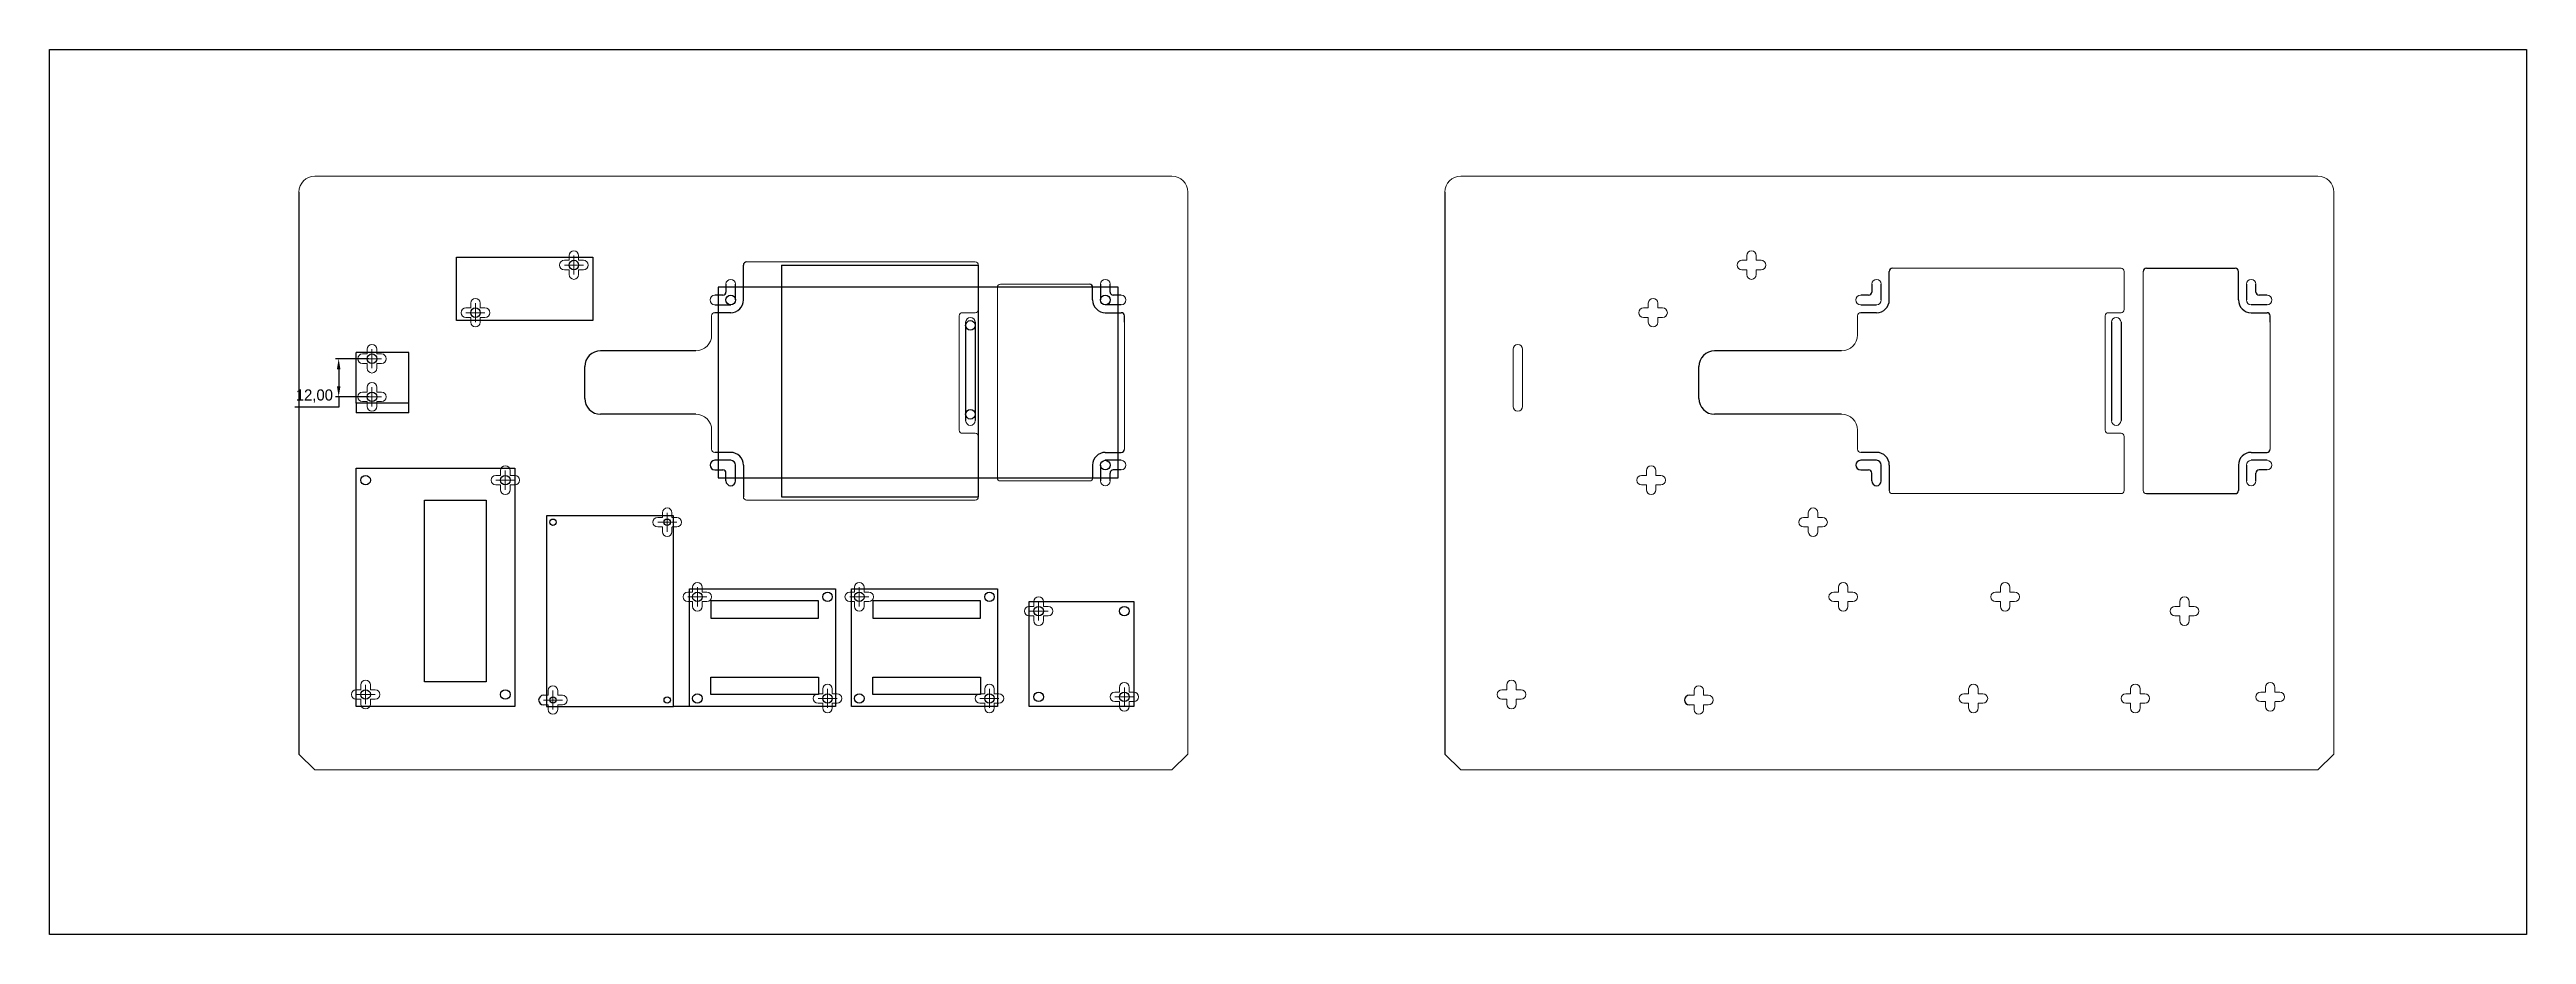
# Model space of a CAD drawing. Header units: millimetres. Extents: x -859 to 4590, y -828 to 650.
# Drawn here: x 3009 to 3789, y -717 to -438 of the extents above; entities that cross this region are included whole.
import ezdxf

# ---------------------------------------------------------------- set-up
doc = ezdxf.new("R2010")
doc.units = ezdxf.units.MM
doc.header["$PDSIZE"] = -1
doc.dimstyles.new('ISO-25', dxfattribs={"dimtxt": 2.5, "dimasz": 2.5, "dimexe": 1.25, "dimexo": 0.625, "dimtad": 1, "dimtxsty": 'Standard', "dimcen": 2.5, "dimadec": 0, "dimazin": 0, "dimtfac": 1, "dimtmove": 0, "dimatfit": 3, "dimfxl": 1, "dimarcsym": 0})

msp = doc.modelspace()

# ---------------------------------------------------------------- blocks, each defined once
blk = doc.blocks.new('*D47')
at = {"color": 0, "lineweight": -2}
for p, q in [((3109.44, -535.65), (3098.95, -535.65)), ((3099.95, -538.95), (3099.95, -544.35)), ((3099.95, -550.95), (3086.17, -550.95)), ((3109.44, -547.65), (3098.95, -547.65)), ((3099.95, -547.65), (3099.95, -550.95))]:
    blk.add_line(p, q, dxfattribs=at)
at = {"color": 0}
for points in [[(3099.4, -538.95), (3100.5, -538.95), (3099.95, -535.65)], [(3099.4, -544.35), (3100.5, -544.35), (3099.95, -547.65)]]:
    blk.add_solid(points, dxfattribs=at)
at = {"layer": 'Defpoints', "color": 0}
for p in [(3110.44, -535.65), (3099.95, -547.65), (3110.44, -547.65)]:
    blk.add_point(p, dxfattribs=at)
at = {"color": 0, "insert": (3092.3, -547.39), "char_height": 3.5, "attachment_point": 5}
blk.add_mtext('12,00', dxfattribs=at)

# ---------------------------------------------------------------- dimensions: what is measured, and where the dimension line sits
dim = msp.add_linear_dim(base=(3099.946, -547.65), p1=(3110.44, -535.65), p2=(3110.44, -547.65), angle=90, dimstyle='ISO-25', override={"dimtxt": 3.5, "dimasz": 3.302, "dimexe": 1, "dimexo": 1, "dimgap": 1.524, "dimtih": 1, "dimtoh": 1, "dimzin": 0, "dimadec": 2, "dimtzin": 0})
dim.commit()
dim.dimension.update_dxf_attribs({"geometry": '*D47', "text_midpoint": (3092.297, -547.386)})

# ---------------------------------------------------------------- linework, layer by layer
for p, q in [((3087.44, -483.15), (3087.44, -660.15)), ((3448.384, -483.15), (3448.384, -660.15)), ((3669.384, -507.15), (3697.384, -507.15)), ((3177.44, -548.15), (3177.44, -538.15)), ((3212.44, -533.15), (3182.44, -533.15)), ((3528.384, -548.15), (3528.384, -538.15)), ((3573.384, -533.15), (3533.384, -533.15)), ((3212.44, -553.15), (3182.44, -553.15)), ((3573.384, -553.15), (3533.384, -553.15)), ((3669.384, -578.15), (3697.384, -578.15)), ((3307.44, -638.65), (3307.44, -645.15)), ((3210.44, -645.15), (3205.44, -645.15))]:
    msp.add_line(p, q)
at = {"color": 7, "linetype": 'Continuous', "lineweight": 15}
for p, q in [((3362.44, -478.15), (3092.44, -478.15)), ((3367.44, -660.15), (3367.44, -483.15)), ((3723.384, -478.15), (3453.384, -478.15)), ((3728.384, -660.15), (3728.384, -483.15)), ((3092.44, -665.15), (3087.44, -660.15)), ((3362.44, -665.15), (3367.44, -660.15)), ((3453.384, -665.15), (3448.384, -660.15)), ((3723.384, -665.15), (3728.384, -660.15)), ((3092.44, -665.15), (3362.44, -665.15)), ((3453.384, -665.15), (3723.384, -665.15))]:
    msp.add_line(p, q, dxfattribs=at)
at = {"color": 4}
for p, q in [((3137.04, -503.65), (3180.04, -503.65)), ((3137.04, -523.65), (3137.04, -503.65)), ((3180.04, -503.65), (3180.04, -523.65)), ((3227.44, -517.15), (3227.44, -506.15)), ((3239.44, -506.15), (3301.44, -506.15)), ((3239.44, -506.15), (3239.44, -579.15)), ((3301.44, -506.15), (3301.44, -579.15)), ((3219.44, -513.15), (3219.44, -573.15)), ((3345.44, -513.15), (3219.44, -513.15)), ((3221.94, -512.15), (3221.94, -514.65)), ((3224.94, -517.15), (3224.94, -512.15)), ((3337.44, -517.15), (3337.44, -513.15)), ((3339.94, -512.15), (3339.94, -517.15)), ((3342.94, -514.65), (3342.94, -512.15)), ((3345.44, -573.15), (3345.44, -513.15)), ((3582.884, -512.15), (3582.884, -514.65)), ((3585.884, -517.15), (3585.884, -512.15)), ((3698.384, -517.15), (3698.384, -513.15)), ((3700.884, -512.15), (3700.884, -517.15)), ((3703.884, -514.65), (3703.884, -512.15)), ((3220.94, -515.65), (3218.44, -515.65)), ((3218.44, -518.65), (3223.44, -518.65)), ((3223.44, -521.15), (3218.44, -521.15)), ((3346.44, -518.65), (3341.44, -518.65)), ((3341.44, -521.15), (3346.44, -521.15)), ((3346.44, -515.65), (3343.94, -515.65)), ((3347.44, -524.15), (3347.44, -522.15)), ((3581.884, -515.65), (3579.384, -515.65)), ((3579.384, -518.65), (3584.384, -518.65)), ((3584.384, -521.15), (3579.384, -521.15)), ((3707.384, -518.65), (3702.384, -518.65)), ((3702.384, -521.15), (3707.384, -521.15)), ((3707.384, -515.65), (3704.884, -515.65)), ((3708.384, -524.15), (3708.384, -522.15)), ((3180.04, -523.65), (3137.04, -523.65)), ((3297.44, -524.15), (3297.44, -555.15)), ((3300.44, -524.15), (3300.44, -555.15)), ((3658.384, -524.15), (3658.384, -555.15)), ((3661.384, -524.15), (3661.384, -555.15)), ((3105.44, -549.65), (3105.44, -533.65)), ((3122.04, -533.65), (3105.44, -533.65)), ((3122.04, -552.65), (3122.04, -533.65)), ((3122.04, -549.65), (3105.44, -549.65)), ((3105.44, -549.65), (3105.44, -552.65)), ((3122.04, -552.65), (3105.44, -552.65)), ((3223.44, -565.15), (3218.44, -565.15)), ((3223.44, -567.65), (3218.44, -567.65)), ((3224.94, -574.15), (3224.94, -569.15)), ((3227.44, -569.15), (3227.44, -579.15)), ((3337.44, -569.15), (3337.44, -573.15)), ((3339.94, -569.15), (3339.94, -574.15)), ((3341.44, -565.15), (3346.44, -565.15)), ((3346.44, -567.65), (3341.44, -567.65)), ((3584.384, -565.15), (3579.384, -565.15)), ((3584.384, -567.65), (3579.384, -567.65)), ((3585.884, -574.15), (3585.884, -569.15)), ((3698.384, -569.15), (3698.384, -573.15)), ((3700.884, -569.15), (3700.884, -574.15)), ((3702.384, -565.15), (3707.384, -565.15)), ((3707.384, -567.65), (3702.384, -567.65)), ((3105.44, -645.15), (3105.44, -570.15)), ((3105.44, -570.15), (3155.44, -570.15)), ((3155.44, -570.15), (3155.44, -645.15)), ((3218.44, -570.65), (3220.94, -570.65)), ((3219.44, -573.15), (3345.44, -573.15)), ((3221.94, -574.15), (3221.94, -571.65)), ((3342.94, -574.15), (3342.94, -571.65)), ((3346.44, -570.65), (3343.94, -570.65)), ((3579.384, -570.65), (3581.884, -570.65)), ((3582.884, -574.15), (3582.884, -571.65)), ((3703.884, -574.15), (3703.884, -571.65)), ((3707.384, -570.65), (3704.884, -570.65)), ((3205.44, -585.15), (3165.44, -585.15)), ((3165.44, -585.15), (3165.44, -645.15)), ((3205.44, -645.15), (3205.44, -585.15)), ((3239.44, -579.15), (3301.44, -579.15)), ((3210.44, -645.15), (3210.44, -608.15)), ((3210.44, -608.15), (3256.44, -608.15)), ((3256.44, -608.15), (3256.44, -645.15)), ((3261.44, -645.15), (3261.44, -608.15)), ((3261.44, -608.15), (3307.44, -608.15)), ((3307.44, -608.15), (3307.44, -645.15)), ((3317.44, -612.15), (3350.44, -612.15)), ((3317.44, -645.15), (3317.44, -612.15)), ((3350.44, -612.15), (3350.44, -645.15)), ((3155.44, -645.15), (3105.44, -645.15)), ((3165.44, -645.15), (3205.44, -645.15)), ((3256.44, -645.15), (3210.44, -645.15)), ((3307.44, -645.15), (3261.44, -645.15)), ((3350.44, -645.15), (3317.44, -645.15))]:
    msp.add_line(p, q, dxfattribs=at)
at = {"color": 3, "linetype": 'Continuous', "lineweight": 15}
for p, q in [((3171.04, -504.65), (3172.49, -504.65)), ((3177.04, -506.15), (3171.04, -506.15)), ((3172.54, -503.15), (3172.54, -504.6)), ((3174.04, -509.15), (3174.04, -503.15)), ((3175.54, -503.15), (3175.54, -504.6)), ((3177.04, -504.65), (3175.59, -504.65)), ((3300.44, -505.15), (3228.44, -505.15)), ((3301.44, -520.15), (3301.44, -506.15)), ((3541.984, -504.65), (3543.434, -504.65)), ((3543.484, -503.15), (3543.484, -504.6)), ((3546.484, -503.15), (3546.484, -504.6)), ((3547.984, -504.65), (3546.534, -504.65)), ((3172.49, -507.65), (3171.04, -507.65)), ((3172.54, -507.7), (3172.54, -509.15)), ((3175.54, -507.7), (3175.54, -509.15)), ((3177.04, -507.65), (3175.59, -507.65)), ((3307.44, -513.15), (3307.44, -573.15)), ((3336.44, -512.15), (3308.44, -512.15)), ((3543.434, -507.65), (3541.984, -507.65)), ((3543.484, -507.7), (3543.484, -509.15)), ((3546.484, -507.7), (3546.484, -509.15)), ((3547.984, -507.65), (3546.534, -507.65)), ((3662.384, -520.15), (3662.384, -508.15)), ((3668.384, -508.15), (3668.384, -577.15)), ((3140.04, -519.65), (3141.49, -519.65)), ((3146.04, -521.15), (3140.04, -521.15)), ((3141.49, -522.65), (3140.04, -522.65)), ((3141.54, -518.15), (3141.54, -519.6)), ((3141.54, -522.7), (3141.54, -524.15)), ((3143.04, -524.15), (3143.04, -518.15)), ((3144.54, -518.15), (3144.54, -519.6)), ((3144.54, -522.7), (3144.54, -524.15)), ((3146.04, -519.65), (3144.59, -519.65)), ((3146.04, -522.65), (3144.59, -522.65)), ((3217.44, -522.15), (3217.44, -528.15)), ((3295.44, -558.15), (3295.44, -522.15)), ((3296.44, -521.15), (3300.44, -521.15)), ((3510.984, -519.65), (3512.434, -519.65)), ((3512.434, -522.65), (3510.984, -522.65)), ((3512.484, -518.15), (3512.484, -519.6)), ((3512.484, -522.7), (3512.484, -524.15)), ((3515.484, -518.15), (3515.484, -519.6)), ((3515.484, -522.7), (3515.484, -524.15)), ((3516.984, -519.65), (3515.534, -519.65)), ((3516.984, -522.65), (3515.534, -522.65)), ((3578.384, -522.15), (3578.384, -528.15)), ((3656.384, -558.15), (3656.384, -522.15)), ((3657.384, -521.15), (3661.384, -521.15)), ((3347.44, -543.15), (3347.44, -524.15)), ((3708.384, -543.15), (3708.384, -524.15)), ((3107.44, -534.15), (3108.89, -534.15)), ((3113.44, -535.65), (3107.44, -535.65)), ((3107.44, -537.15), (3108.89, -537.15)), ((3108.94, -532.65), (3108.94, -534.1)), ((3108.94, -538.65), (3108.94, -537.2)), ((3110.44, -532.65), (3110.44, -538.65)), ((3111.94, -532.65), (3111.94, -534.1)), ((3111.94, -537.2), (3111.94, -538.65)), ((3111.99, -534.15), (3113.44, -534.15)), ((3111.99, -537.15), (3113.44, -537.15)), ((3469.884, -532.65), (3469.884, -534.1)), ((3469.884, -550.65), (3469.884, -534.1)), ((3472.884, -532.65), (3472.884, -534.1)), ((3472.884, -534.1), (3472.884, -550.65)), ((3107.44, -546.15), (3108.89, -546.15)), ((3108.94, -544.65), (3108.94, -546.1)), ((3110.44, -544.65), (3110.44, -550.65)), ((3111.94, -544.65), (3111.94, -546.1)), ((3111.99, -546.15), (3113.44, -546.15)), ((3347.44, -564.15), (3347.44, -543.15)), ((3708.384, -564.15), (3708.384, -543.15)), ((3113.44, -547.65), (3107.44, -547.65)), ((3107.44, -549.15), (3108.89, -549.15)), ((3108.94, -550.65), (3108.94, -549.2)), ((3111.94, -549.2), (3111.94, -550.65)), ((3111.99, -549.15), (3113.44, -549.15)), ((3217.44, -558.15), (3217.44, -564.15)), ((3300.44, -559.15), (3296.44, -559.15)), ((3301.44, -579.15), (3301.44, -560.15)), ((3578.384, -558.15), (3578.384, -564.15)), ((3661.384, -559.15), (3657.384, -559.15)), ((3662.384, -577.15), (3662.384, -560.15)), ((3150.89, -572.4), (3149.44, -572.4)), ((3149.44, -573.9), (3155.44, -573.9)), ((3150.89, -575.4), (3149.44, -575.4)), ((3150.94, -570.9), (3150.94, -572.35)), ((3150.94, -575.45), (3150.94, -576.9)), ((3152.44, -570.9), (3152.44, -576.9)), ((3153.94, -570.9), (3153.94, -572.35)), ((3153.94, -576.9), (3153.94, -575.45)), ((3155.44, -572.4), (3153.99, -572.4)), ((3155.44, -575.4), (3153.99, -575.4)), ((3308.44, -574.15), (3336.44, -574.15)), ((3511.834, -572.4), (3510.384, -572.4)), ((3511.834, -575.4), (3510.384, -575.4)), ((3511.884, -570.9), (3511.884, -572.35)), ((3511.884, -575.45), (3511.884, -576.9)), ((3514.884, -570.9), (3514.884, -572.35)), ((3514.884, -576.9), (3514.884, -575.45)), ((3516.384, -572.4), (3514.934, -572.4)), ((3516.384, -575.4), (3514.934, -575.4)), ((3201.94, -584.15), (3201.94, -585.6)), ((3203.44, -584.15), (3203.44, -590.15)), ((3204.94, -584.15), (3204.94, -585.6)), ((3228.44, -580.15), (3300.44, -580.15)), ((3562.884, -584.15), (3562.884, -585.6)), ((3565.884, -584.15), (3565.884, -585.6)), ((3589.384, -578.15), (3661.384, -578.15)), ((3201.89, -585.65), (3200.44, -585.65)), ((3200.44, -587.15), (3206.44, -587.15)), ((3201.89, -588.65), (3200.44, -588.65)), ((3201.94, -588.7), (3201.94, -590.15)), ((3204.94, -590.15), (3204.94, -588.7)), ((3206.44, -585.65), (3204.99, -585.65)), ((3206.44, -588.65), (3204.99, -588.65)), ((3562.834, -585.65), (3561.384, -585.65)), ((3562.834, -588.65), (3561.384, -588.65)), ((3562.884, -588.7), (3562.884, -590.15)), ((3565.884, -590.15), (3565.884, -588.7)), ((3567.384, -585.65), (3565.934, -585.65)), ((3567.384, -588.65), (3565.934, -588.65)), ((3211.44, -607.65), (3211.44, -609.1)), ((3212.94, -613.65), (3212.94, -607.65)), ((3214.44, -607.65), (3214.44, -609.1)), ((3262.44, -607.65), (3262.44, -609.1)), ((3263.94, -613.65), (3263.94, -607.65)), ((3265.44, -607.65), (3265.44, -609.1)), ((3572.384, -607.65), (3572.384, -609.1)), ((3575.384, -607.65), (3575.384, -609.1)), ((3623.384, -607.65), (3623.384, -609.1)), ((3626.384, -607.65), (3626.384, -609.1)), ((3209.94, -609.15), (3211.39, -609.15)), ((3209.94, -610.65), (3215.94, -610.65)), ((3209.94, -612.15), (3211.39, -612.15)), ((3211.44, -612.2), (3211.44, -613.65)), ((3214.44, -612.2), (3214.44, -613.65)), ((3215.94, -609.15), (3214.49, -609.15)), ((3214.49, -612.15), (3215.94, -612.15)), ((3260.94, -609.15), (3262.39, -609.15)), ((3260.94, -610.65), (3266.94, -610.65)), ((3260.94, -612.15), (3262.39, -612.15)), ((3262.44, -612.2), (3262.44, -613.65)), ((3265.44, -612.2), (3265.44, -613.65)), ((3266.94, -609.15), (3265.49, -609.15)), ((3265.49, -612.15), (3266.94, -612.15)), ((3317.44, -613.65), (3318.89, -613.65)), ((3317.44, -615.15), (3323.44, -615.15)), ((3318.94, -612.15), (3318.94, -613.6)), ((3320.44, -618.15), (3320.44, -612.15)), ((3321.94, -612.15), (3321.94, -613.6)), ((3323.44, -613.65), (3321.99, -613.65)), ((3570.884, -609.15), (3572.334, -609.15)), ((3570.884, -612.15), (3572.334, -612.15)), ((3572.384, -612.2), (3572.384, -613.65)), ((3575.384, -612.2), (3575.384, -613.65)), ((3576.884, -609.15), (3575.434, -609.15)), ((3575.434, -612.15), (3576.884, -612.15)), ((3621.884, -609.15), (3623.334, -609.15)), ((3621.884, -612.15), (3623.334, -612.15)), ((3623.384, -612.2), (3623.384, -613.65)), ((3626.384, -612.2), (3626.384, -613.65)), ((3627.884, -609.15), (3626.434, -609.15)), ((3626.434, -612.15), (3627.884, -612.15)), ((3678.384, -613.65), (3679.834, -613.65)), ((3679.884, -612.15), (3679.884, -613.6)), ((3682.884, -612.15), (3682.884, -613.6)), ((3684.384, -613.65), (3682.934, -613.65)), ((3317.44, -616.65), (3318.89, -616.65)), ((3318.94, -616.7), (3318.94, -618.15)), ((3321.94, -616.7), (3321.94, -618.15)), ((3321.99, -616.65), (3323.44, -616.65)), ((3678.384, -616.65), (3679.834, -616.65)), ((3679.884, -616.7), (3679.884, -618.15)), ((3682.884, -616.7), (3682.884, -618.15)), ((3682.934, -616.65), (3684.384, -616.65)), ((3106.94, -638.4), (3106.94, -639.85)), ((3108.44, -638.4), (3108.44, -644.4)), ((3109.94, -638.4), (3109.94, -639.85)), ((3252.44, -639.65), (3252.44, -641.1)), ((3253.94, -645.65), (3253.94, -639.65)), ((3255.44, -639.65), (3255.44, -641.1)), ((3303.44, -639.65), (3303.44, -641.1)), ((3304.94, -645.65), (3304.94, -639.65)), ((3306.44, -639.65), (3306.44, -641.1)), ((3345.94, -639.15), (3345.94, -640.6)), ((3347.44, -645.15), (3347.44, -639.15)), ((3348.94, -639.15), (3348.94, -640.6)), ((3467.884, -638.4), (3467.884, -639.85)), ((3470.884, -638.4), (3470.884, -639.85)), ((3613.384, -639.65), (3613.384, -641.1)), ((3616.384, -639.65), (3616.384, -641.1)), ((3664.384, -639.65), (3664.384, -641.1)), ((3667.384, -639.65), (3667.384, -641.1)), ((3706.884, -639.15), (3706.884, -640.6)), ((3709.884, -639.15), (3709.884, -640.6)), ((3106.89, -639.9), (3105.44, -639.9)), ((3105.44, -641.4), (3111.44, -641.4)), ((3106.89, -642.9), (3105.44, -642.9)), ((3106.94, -642.95), (3106.94, -644.4)), ((3109.94, -644.4), (3109.94, -642.95)), ((3111.44, -639.9), (3109.99, -639.9)), ((3111.44, -642.9), (3109.99, -642.9)), ((3165.89, -641.65), (3164.44, -641.65)), ((3164.44, -643.15), (3170.44, -643.15)), ((3165.89, -644.65), (3164.44, -644.65)), ((3165.94, -640.15), (3165.94, -641.6)), ((3165.94, -644.7), (3165.94, -646.15)), ((3167.44, -640.15), (3167.44, -646.15)), ((3168.94, -640.15), (3168.94, -641.6)), ((3168.94, -646.15), (3168.94, -644.7)), ((3170.44, -641.65), (3168.99, -641.65)), ((3170.44, -644.65), (3168.99, -644.65)), ((3250.94, -641.15), (3252.39, -641.15)), ((3250.94, -642.65), (3256.94, -642.65)), ((3250.94, -644.15), (3252.39, -644.15)), ((3252.44, -644.2), (3252.44, -645.65)), ((3255.44, -644.2), (3255.44, -645.65)), ((3256.94, -641.15), (3255.49, -641.15)), ((3255.49, -644.15), (3256.94, -644.15)), ((3301.94, -641.15), (3303.39, -641.15)), ((3301.94, -642.65), (3307.94, -642.65)), ((3301.94, -644.15), (3303.39, -644.15)), ((3303.44, -644.2), (3303.44, -645.65)), ((3306.44, -644.2), (3306.44, -645.65)), ((3307.94, -641.15), (3306.49, -641.15)), ((3306.49, -644.15), (3307.94, -644.15)), ((3344.44, -640.65), (3345.89, -640.65)), ((3344.44, -642.15), (3350.44, -642.15)), ((3344.44, -643.65), (3345.89, -643.65)), ((3345.94, -643.7), (3345.94, -645.15)), ((3348.94, -643.7), (3348.94, -645.15)), ((3350.44, -640.65), (3348.99, -640.65)), ((3348.99, -643.65), (3350.44, -643.65)), ((3467.834, -639.9), (3466.384, -639.9)), ((3467.834, -642.9), (3466.384, -642.9)), ((3467.884, -642.95), (3467.884, -644.4)), ((3470.884, -644.4), (3470.884, -642.95)), ((3472.384, -639.9), (3470.934, -639.9)), ((3472.384, -642.9), (3470.934, -642.9)), ((3526.834, -641.65), (3525.384, -641.65)), ((3526.834, -644.65), (3525.384, -644.65)), ((3526.884, -640.15), (3526.884, -641.6)), ((3526.884, -644.7), (3526.884, -646.15)), ((3529.884, -640.15), (3529.884, -641.6)), ((3529.884, -646.15), (3529.884, -644.7)), ((3531.384, -641.65), (3529.934, -641.65)), ((3531.384, -644.65), (3529.934, -644.65)), ((3611.884, -641.15), (3613.334, -641.15)), ((3611.884, -644.15), (3613.334, -644.15)), ((3613.384, -644.2), (3613.384, -645.65)), ((3616.384, -644.2), (3616.384, -645.65)), ((3617.884, -641.15), (3616.434, -641.15)), ((3616.434, -644.15), (3617.884, -644.15)), ((3662.884, -641.15), (3664.334, -641.15)), ((3662.884, -644.15), (3664.334, -644.15)), ((3664.384, -644.2), (3664.384, -645.65)), ((3667.384, -644.2), (3667.384, -645.65)), ((3668.884, -641.15), (3667.434, -641.15)), ((3667.434, -644.15), (3668.884, -644.15)), ((3705.384, -640.65), (3706.834, -640.65)), ((3705.384, -643.65), (3706.834, -643.65)), ((3706.884, -643.7), (3706.884, -645.15)), ((3709.884, -643.7), (3709.884, -645.15)), ((3711.384, -640.65), (3709.934, -640.65)), ((3709.934, -643.65), (3711.384, -643.65))]:
    msp.add_line(p, q, dxfattribs=at)
at = {"color": 3}
for p, q in [((3227.44, -517.15), (3227.44, -506.15)), ((3221.94, -512.15), (3221.94, -514.65)), ((3224.94, -517.15), (3224.94, -512.15)), ((3337.44, -517.15), (3337.44, -513.15)), ((3339.94, -512.15), (3339.94, -517.15)), ((3342.94, -514.65), (3342.94, -512.15)), ((3582.884, -512.15), (3582.884, -514.65)), ((3585.884, -517.15), (3585.884, -512.15)), ((3588.384, -517.15), (3588.384, -508.15)), ((3698.384, -517.15), (3698.384, -508.15)), ((3700.884, -512.15), (3700.884, -517.15)), ((3703.884, -514.65), (3703.884, -512.15)), ((3220.94, -515.65), (3218.44, -515.65)), ((3218.44, -518.65), (3223.44, -518.65)), ((3223.44, -521.15), (3218.44, -521.15)), ((3346.44, -518.65), (3341.44, -518.65)), ((3341.44, -521.15), (3346.44, -521.15)), ((3346.44, -515.65), (3343.94, -515.65)), ((3347.44, -524.15), (3347.44, -522.15)), ((3581.884, -515.65), (3579.384, -515.65)), ((3579.384, -518.65), (3584.384, -518.65)), ((3584.384, -521.15), (3579.384, -521.15)), ((3707.384, -518.65), (3702.384, -518.65)), ((3702.384, -521.15), (3707.384, -521.15)), ((3707.384, -515.65), (3704.884, -515.65)), ((3708.384, -524.15), (3708.384, -522.15)), ((3297.44, -524.15), (3297.44, -555.15)), ((3300.44, -524.15), (3300.44, -555.15)), ((3658.384, -524.15), (3658.384, -555.15)), ((3661.384, -524.15), (3661.384, -555.15)), ((3223.44, -565.15), (3218.44, -565.15)), ((3223.44, -567.65), (3218.44, -567.65)), ((3224.94, -574.15), (3224.94, -569.15)), ((3227.44, -569.15), (3227.44, -579.15)), ((3337.44, -569.15), (3337.44, -573.15)), ((3339.94, -569.15), (3339.94, -574.15)), ((3341.44, -565.15), (3346.44, -565.15)), ((3346.44, -567.65), (3341.44, -567.65)), ((3584.384, -565.15), (3579.384, -565.15)), ((3584.384, -567.65), (3579.384, -567.65)), ((3585.884, -574.15), (3585.884, -569.15)), ((3588.384, -569.15), (3588.384, -577.15)), ((3698.384, -569.15), (3698.384, -577.15)), ((3700.884, -569.15), (3700.884, -574.15)), ((3702.384, -565.15), (3707.384, -565.15)), ((3707.384, -567.65), (3702.384, -567.65)), ((3218.44, -570.65), (3220.94, -570.65)), ((3221.94, -574.15), (3221.94, -571.65)), ((3342.94, -574.15), (3342.94, -571.65)), ((3346.44, -570.65), (3343.94, -570.65)), ((3579.384, -570.65), (3581.884, -570.65)), ((3582.884, -574.15), (3582.884, -571.65)), ((3703.884, -574.15), (3703.884, -571.65)), ((3707.384, -570.65), (3704.884, -570.65))]:
    msp.add_line(p, q, dxfattribs=at)
at = {"color": 4, "linetype": 'Continuous', "lineweight": 15}
for p, q in [((3300.44, -505.15), (3228.44, -505.15)), ((3301.44, -520.15), (3301.44, -506.15)), ((3307.44, -513.15), (3307.44, -573.15)), ((3336.44, -512.15), (3308.44, -512.15)), ((3661.384, -507.15), (3589.384, -507.15)), ((3668.384, -513.15), (3668.384, -573.15)), ((3295.44, -558.15), (3295.44, -522.15)), ((3296.44, -521.15), (3300.44, -521.15)), ((3656.384, -558.15), (3656.384, -522.15)), ((3657.384, -521.15), (3661.384, -521.15)), ((3347.44, -533.15), (3347.44, -524.15)), ((3708.384, -533.15), (3708.384, -524.15)), ((3347.44, -564.15), (3347.44, -553.15)), ((3708.384, -564.15), (3708.384, -553.15)), ((3300.44, -559.15), (3296.44, -559.15)), ((3301.44, -579.15), (3301.44, -560.15)), ((3661.384, -559.15), (3657.384, -559.15)), ((3308.44, -574.15), (3336.44, -574.15)), ((3228.44, -580.15), (3300.44, -580.15))]:
    msp.add_line(p, q, dxfattribs=at)
msp.add_lwpolyline([(3008.872, -438.279), (3789.099, -438.279), (3789.099, -716.977), (3008.872, -716.977)], close=True)
at = {"color": 5}
msp.add_lwpolyline([(3146.359, -580.173), (3146.359, -637.439), (3127.023, -637.439), (3127.023, -580.173)], close=True, dxfattribs=at)
at = {"color": 4}
for points in [[(3217.212, -617.328), (3251.081, -617.328), (3251.081, -611.901), (3217.212, -611.901)], [(3268.212, -617.328), (3302.081, -617.328), (3302.081, -611.901), (3268.212, -611.901)], [(3217.212, -635.971), (3251.081, -635.971), (3251.081, -641.399), (3217.212, -641.399)], [(3268.212, -635.971), (3302.081, -635.971), (3302.081, -641.399), (3268.212, -641.399)]]:
    msp.add_lwpolyline(points, close=True, dxfattribs=at)
for centre, radius in [((3174.04, -506.15), 1.5), ((3143.04, -521.15), 1.5), ((3223.44, -517.15), 1.5), ((3341.44, -517.15), 1.5), ((3298.94, -525.15), 1.5), ((3110.44, -535.65), 1.5), ((3110.44, -547.65), 1.5), ((3298.94, -553.15), 1.5), ((3341.44, -569.15), 1.5), ((3108.44, -573.9), 1.5), ((3152.44, -573.9), 1.5), ((3167.44, -587.15), 1), ((3203.44, -587.15), 1), ((3212.94, -610.65), 1.5), ((3253.94, -610.65), 1.5), ((3263.94, -610.65), 1.5), ((3304.94, -610.65), 1.5), ((3320.44, -615.15), 1.5), ((3347.44, -615.15), 1.5), ((3108.44, -641.4), 1.5), ((3152.44, -641.4), 1.5), ((3167.44, -643.15), 1), ((3203.44, -643.15), 1), ((3212.94, -642.65), 1.5), ((3253.94, -642.65), 1.5), ((3263.94, -642.65), 1.5), ((3304.94, -642.65), 1.5), ((3320.44, -642.15), 1.5), ((3347.44, -642.15), 1.5)]:
    msp.add_circle(centre, radius, dxfattribs=at)
at = {"color": 3, "linetype": 'Continuous', "lineweight": 15}
for centre, radius in [((3143.04, -521.15), 1.5), ((3152.44, -573.9), 1.5), ((3167.44, -643.15), 1)]:
    msp.add_circle(centre, radius, dxfattribs=at)
at = {"color": 7, "linetype": 'Continuous', "lineweight": 15}
for centre, start, end in [((3092.44, -483.15), 90, 180), ((3362.44, -483.15), 0, 90), ((3453.384, -483.15), 90, 180), ((3723.384, -483.15), 0, 90)]:
    msp.add_arc(centre, 5, start, end, dxfattribs=at)
at = {"color": 3, "linetype": 'Continuous', "lineweight": 15}
for centre, radius, start, end in [((3171.04, -506.15), 1.5, 90, 270), ((3172.49, -504.6), 0.05, 270, 0), ((3174.04, -503.15), 1.5, 0, 180), ((3175.59, -504.6), 0.05, 180, 270), ((3177.04, -506.15), 1.5, 270, 90), ((3300.44, -506.15), 1, 0, 90), ((3541.984, -506.15), 1.5, 90, 270), ((3543.434, -504.6), 0.05, 270, 0), ((3544.984, -503.15), 1.5, 0, 180), ((3546.534, -504.6), 0.05, 180, 270), ((3547.984, -506.15), 1.5, 270, 90), ((3172.49, -507.7), 0.05, 0, 90), ((3174.04, -509.15), 1.5, 180, 360), ((3175.59, -507.7), 0.05, 90, 180), ((3223.44, -512.15), 1.5, 0, 180), ((3308.44, -513.15), 1, 90, 180), ((3341.44, -512.15), 1.5, 0, 180), ((3543.434, -507.7), 0.05, 0, 90), ((3544.984, -509.15), 1.5, 180, 360), ((3546.534, -507.7), 0.05, 90, 180), ((3584.384, -512.15), 1.5, 0, 180), ((3702.384, -512.15), 1.5, 0, 180), ((3140.04, -521.15), 1.5, 90, 270), ((3141.49, -519.6), 0.05, 270, 0), ((3141.49, -522.7), 0.05, 0, 90), ((3143.04, -518.15), 1.5, 0, 180), ((3144.59, -519.6), 0.05, 180, 270), ((3144.59, -522.7), 0.05, 90, 180), ((3146.04, -521.15), 1.5, 270, 90), ((3218.44, -517.15), 1.5, 90, 270), ((3223.44, -517.15), 1.5, 270, 0), ((3296.44, -522.15), 1, 90, 180), ((3298.94, -524.15), 1.5, 0, 180), ((3300.44, -520.15), 1, 270, 0), ((3341.44, -517.15), 1.5, 180, 270), ((3346.44, -517.15), 1.5, 270, 90), ((3510.984, -521.15), 1.5, 90, 270), ((3512.434, -519.6), 0.05, 270, 0), ((3512.434, -522.7), 0.05, 0, 90), ((3513.984, -518.15), 1.5, 0, 180), ((3515.534, -519.6), 0.05, 180, 270), ((3515.534, -522.7), 0.05, 90, 180), ((3516.984, -521.15), 1.5, 270, 90), ((3579.384, -517.15), 1.5, 90, 270), ((3584.384, -517.15), 1.5, 270, 0), ((3657.384, -522.15), 1, 90, 180), ((3659.884, -524.15), 1.5, 0, 180), ((3661.384, -520.15), 1, 270, 0), ((3702.384, -517.15), 1.5, 180, 270), ((3707.384, -517.15), 1.5, 270, 90), ((3143.04, -524.15), 1.5, 180, 360), ((3298.94, -525.15), 1.5, 0, 180), ((3513.984, -524.15), 1.5, 180, 360), ((3107.44, -535.65), 1.5, 90, 270), ((3108.89, -534.1), 0.05, 270, 0), ((3108.89, -537.2), 0.05, 0, 90), ((3110.44, -532.65), 1.5, 0, 180), ((3111.99, -534.1), 0.05, 180, 270), ((3111.99, -537.2), 0.05, 90, 180), ((3113.44, -535.65), 1.5, 270, 90), ((3471.384, -532.65), 1.5, 0, 180), ((3107.44, -547.65), 1.5, 90, 270), ((3108.89, -546.1), 0.05, 270, 0), ((3110.44, -538.65), 1.5, 180, 0), ((3110.44, -544.65), 1.5, 0, 180), ((3111.99, -546.1), 0.05, 180, 270), ((3113.44, -547.65), 1.5, 270, 90), ((3108.89, -549.2), 0.05, 0, 90), ((3110.44, -550.65), 1.5, 180, 0), ((3111.99, -549.2), 0.05, 90, 180), ((3471.384, -550.65), 1.5, 180, 0), ((3296.44, -558.15), 1, 180, 270), ((3298.94, -555.15), 1.5, 180, 0), ((3300.44, -560.15), 1, 0, 90), ((3657.384, -558.15), 1, 180, 270), ((3659.884, -555.15), 1.5, 180, 0), ((3661.384, -560.15), 1, 0, 90), ((3152.44, -570.9), 1.5, 0, 180), ((3341.44, -569.15), 1.5, 90, 180), ((3346.44, -569.15), 1.5, 270, 90), ((3513.384, -570.9), 1.5, 0, 180), ((3702.384, -569.15), 1.5, 90, 180), ((3707.384, -569.15), 1.5, 270, 90), ((3149.44, -573.9), 1.5, 90, 270), ((3150.89, -572.35), 0.05, 270, 0), ((3150.89, -575.45), 0.05, 0, 90), ((3152.44, -576.9), 1.5, 180, 0), ((3153.99, -572.35), 0.05, 180, 270), ((3153.99, -575.45), 0.05, 90, 180), ((3155.44, -573.9), 1.5, 270, 90), ((3308.44, -573.15), 1, 180, 270), ((3341.44, -574.15), 1.5, 180, 360), ((3510.384, -573.9), 1.5, 90, 270), ((3511.834, -572.35), 0.05, 270, 0), ((3511.834, -575.45), 0.05, 0, 90), ((3513.384, -576.9), 1.5, 180, 0), ((3514.934, -572.35), 0.05, 180, 270), ((3514.934, -575.45), 0.05, 90, 180), ((3516.384, -573.9), 1.5, 270, 90), ((3661.384, -577.15), 1, 270, 0), ((3702.384, -574.15), 1.5, 180, 360), ((3203.44, -584.15), 1.5, 0, 180), ((3300.44, -579.15), 1, 270, 0), ((3564.384, -584.15), 1.5, 0, 180), ((3200.44, -587.15), 1.5, 90, 270), ((3201.89, -585.6), 0.05, 270, 0), ((3201.89, -588.7), 0.05, 0, 90), ((3203.44, -590.15), 1.5, 180, 0), ((3204.99, -585.6), 0.05, 180, 270), ((3204.99, -588.7), 0.05, 90, 180), ((3206.44, -587.15), 1.5, 270, 90), ((3561.384, -587.15), 1.5, 90, 270), ((3562.834, -585.6), 0.05, 270, 0), ((3562.834, -588.7), 0.05, 0, 90), ((3564.384, -590.15), 1.5, 180, 0), ((3565.934, -585.6), 0.05, 180, 270), ((3565.934, -588.7), 0.05, 90, 180), ((3567.384, -587.15), 1.5, 270, 90), ((3212.94, -607.65), 1.5, 0, 180), ((3263.94, -607.65), 1.5, 0, 180), ((3573.884, -607.65), 1.5, 0, 180), ((3624.884, -607.65), 1.5, 0, 180), ((3209.94, -610.65), 1.5, 90, 270), ((3211.39, -609.1), 0.05, 270, 360), ((3211.39, -612.2), 0.05, 0, 90), ((3212.94, -613.65), 1.5, 180, 0), ((3214.49, -609.1), 0.05, 180, 270), ((3214.49, -612.2), 0.05, 90, 180), ((3215.94, -610.65), 1.5, 270, 90), ((3260.94, -610.65), 1.5, 90, 270), ((3262.39, -609.1), 0.05, 270, 360), ((3262.39, -612.2), 0.05, 0, 90), ((3263.94, -613.65), 1.5, 180, 0), ((3265.49, -609.1), 0.05, 180, 270), ((3265.49, -612.2), 0.05, 90, 180), ((3266.94, -610.65), 1.5, 270, 90), ((3317.44, -615.15), 1.5, 90, 270), ((3318.89, -613.6), 0.05, 270, 360), ((3320.44, -612.15), 1.5, 0, 180), ((3321.99, -613.6), 0.05, 180, 270), ((3323.44, -615.15), 1.5, 270, 90), ((3570.884, -610.65), 1.5, 90, 270), ((3572.334, -609.1), 0.05, 270, 360), ((3572.334, -612.2), 0.05, 0, 90), ((3573.884, -613.65), 1.5, 180, 0), ((3575.434, -609.1), 0.05, 180, 270), ((3575.434, -612.2), 0.05, 90, 180), ((3576.884, -610.65), 1.5, 270, 90), ((3621.884, -610.65), 1.5, 90, 270), ((3623.334, -609.1), 0.05, 270, 360), ((3623.334, -612.2), 0.05, 0, 90), ((3624.884, -613.65), 1.5, 180, 0), ((3626.434, -609.1), 0.05, 180, 270), ((3626.434, -612.2), 0.05, 90, 180), ((3627.884, -610.65), 1.5, 270, 90), ((3678.384, -615.15), 1.5, 90, 270), ((3679.834, -613.6), 0.05, 270, 360), ((3681.384, -612.15), 1.5, 0, 180), ((3682.934, -613.6), 0.05, 180, 270), ((3684.384, -615.15), 1.5, 270, 90), ((3318.89, -616.7), 0.05, 0, 90), ((3320.44, -618.15), 1.5, 180, 0), ((3321.99, -616.7), 0.05, 90, 180), ((3679.834, -616.7), 0.05, 0, 90), ((3681.384, -618.15), 1.5, 180, 0), ((3682.934, -616.7), 0.05, 90, 180), ((3108.44, -638.4), 1.5, 0, 180), ((3167.44, -640.15), 1.5, 0, 180), ((3253.94, -639.65), 1.5, 0, 180), ((3304.94, -639.65), 1.5, 0, 180), ((3347.44, -639.15), 1.5, 0, 180), ((3469.384, -638.4), 1.5, 0, 180), ((3528.384, -640.15), 1.5, 0, 180), ((3614.884, -639.65), 1.5, 0, 180), ((3665.884, -639.65), 1.5, 0, 180), ((3708.384, -639.15), 1.5, 0, 180), ((3105.44, -641.4), 1.5, 90, 270), ((3106.89, -639.85), 0.05, 270, 0), ((3106.89, -642.95), 0.05, 0, 90), ((3108.44, -644.4), 1.5, 180, 0), ((3109.99, -639.85), 0.05, 180, 270), ((3109.99, -642.95), 0.05, 90, 180), ((3111.44, -641.4), 1.5, 270, 90), ((3165.89, -641.6), 0.05, 270, 0), ((3165.89, -644.7), 0.05, 0, 90), ((3167.44, -646.15), 1.5, 180, 0), ((3168.99, -641.6), 0.05, 180, 270), ((3168.99, -644.7), 0.05, 90, 180), ((3170.44, -643.15), 1.5, 270, 90), ((3250.94, -642.65), 1.5, 90, 270), ((3252.39, -641.1), 0.05, 270, 360), ((3252.39, -644.2), 0.05, 0, 90), ((3253.94, -645.65), 1.5, 180, 0), ((3255.49, -641.1), 0.05, 180, 270), ((3255.49, -644.2), 0.05, 90, 180), ((3256.94, -642.65), 1.5, 270, 90), ((3301.94, -642.65), 1.5, 90, 270), ((3303.39, -641.1), 0.05, 270, 360), ((3303.39, -644.2), 0.05, 0, 90), ((3304.94, -645.65), 1.5, 180, 0), ((3306.49, -641.1), 0.05, 180, 270), ((3306.49, -644.2), 0.05, 90, 180), ((3307.94, -642.65), 1.5, 270, 90), ((3344.44, -642.15), 1.5, 90, 270), ((3345.89, -640.6), 0.05, 270, 360), ((3345.89, -643.7), 0.05, 0, 90), ((3347.44, -645.15), 1.5, 180, 0), ((3348.99, -640.6), 0.05, 180, 270), ((3348.99, -643.7), 0.05, 90, 180), ((3350.44, -642.15), 1.5, 270, 90), ((3466.384, -641.4), 1.5, 90, 270), ((3467.834, -639.85), 0.05, 270, 0), ((3467.834, -642.95), 0.05, 0, 90), ((3469.384, -644.4), 1.5, 180, 0), ((3470.934, -639.85), 0.05, 180, 270), ((3470.934, -642.95), 0.05, 90, 180), ((3472.384, -641.4), 1.5, 270, 90), ((3526.834, -641.6), 0.05, 270, 0), ((3526.834, -644.7), 0.05, 0, 90), ((3528.384, -646.15), 1.5, 180, 0), ((3529.934, -641.6), 0.05, 180, 270), ((3529.934, -644.7), 0.05, 90, 180), ((3531.384, -643.15), 1.5, 270, 90), ((3611.884, -642.65), 1.5, 90, 270), ((3613.334, -641.1), 0.05, 270, 360), ((3613.334, -644.2), 0.05, 0, 90), ((3614.884, -645.65), 1.5, 180, 0), ((3616.434, -641.1), 0.05, 180, 270), ((3616.434, -644.2), 0.05, 90, 180), ((3617.884, -642.65), 1.5, 270, 90), ((3662.884, -642.65), 1.5, 90, 270), ((3664.334, -641.1), 0.05, 270, 360), ((3664.334, -644.2), 0.05, 0, 90), ((3665.884, -645.65), 1.5, 180, 0), ((3667.434, -641.1), 0.05, 180, 270), ((3667.434, -644.2), 0.05, 90, 180), ((3668.884, -642.65), 1.5, 270, 90), ((3705.384, -642.15), 1.5, 90, 270), ((3706.834, -640.6), 0.05, 270, 360), ((3706.834, -643.7), 0.05, 0, 90), ((3708.384, -645.15), 1.5, 180, 0), ((3709.934, -640.6), 0.05, 180, 270), ((3709.934, -643.7), 0.05, 90, 180), ((3711.384, -642.15), 1.5, 270, 90)]:
    msp.add_arc(centre, radius, start, end, dxfattribs=at)
at = {"color": 4}
for centre, radius, start, end in [((3228.44, -506.15), 1, 90, 180), ((3220.94, -514.65), 1, 270, 0), ((3336.44, -513.15), 1, 0, 90), ((3343.94, -514.65), 1, 180, 270), ((3581.884, -514.65), 1, 270, 0), ((3704.884, -514.65), 1, 180, 270), ((3223.44, -517.15), 4, 270, 0), ((3341.44, -517.15), 4, 180, 270), ((3346.44, -522.15), 1, 0, 90), ((3584.384, -517.15), 4, 270, 0), ((3702.384, -517.15), 4, 180, 270), ((3707.384, -522.15), 1, 0, 90), ((3218.44, -569.15), 1.5, 90, 270), ((3223.44, -569.15), 4, 0, 90), ((3223.44, -569.15), 1.5, 0, 90), ((3341.44, -569.15), 4, 90, 180), ((3346.44, -564.15), 1, 270, 0), ((3579.384, -569.15), 1.5, 90, 270), ((3584.384, -569.15), 4, 0, 90), ((3584.384, -569.15), 1.5, 0, 90), ((3702.384, -569.15), 4, 90, 180), ((3707.384, -564.15), 1, 270, 0), ((3220.94, -571.65), 1, 0, 90), ((3223.44, -574.15), 1.5, 180, 0), ((3343.94, -571.65), 1, 90, 180), ((3581.884, -571.65), 1, 0, 90), ((3584.384, -574.15), 1.5, 180, 0), ((3704.884, -571.65), 1, 90, 180)]:
    msp.add_arc(centre, radius, start, end, dxfattribs=at)
at = {"color": 3}
for centre, radius, start, end in [((3228.44, -506.15), 1, 90, 180), ((3220.94, -514.65), 1, 270, 0), ((3336.44, -513.15), 1, 0, 90), ((3343.94, -514.65), 1, 180, 270), ((3581.884, -514.65), 1, 270, 0), ((3704.884, -514.65), 1, 180, 270), ((3223.44, -517.15), 4, 270, 0), ((3341.44, -517.15), 4, 180, 270), ((3346.44, -522.15), 1, 0, 90), ((3584.384, -517.15), 4, 270, 0), ((3702.384, -517.15), 4, 180, 270), ((3707.384, -522.15), 1, 0, 90), ((3218.44, -569.15), 1.5, 90, 270), ((3223.44, -569.15), 4, 0, 90), ((3223.44, -569.15), 1.5, 0, 90), ((3341.44, -569.15), 4, 90, 180), ((3346.44, -564.15), 1, 270, 0), ((3579.384, -569.15), 1.5, 90, 270), ((3584.384, -569.15), 4, 0, 90), ((3584.384, -569.15), 1.5, 0, 90), ((3702.384, -569.15), 4, 90, 180), ((3707.384, -564.15), 1, 270, 0), ((3220.94, -571.65), 1, 0, 90), ((3223.44, -574.15), 1.5, 180, 0), ((3343.94, -571.65), 1, 90, 180), ((3581.884, -571.65), 1, 0, 90), ((3584.384, -574.15), 1.5, 180, 0), ((3704.884, -571.65), 1, 90, 180)]:
    msp.add_arc(centre, radius, start, end, dxfattribs=at)
at = {"color": 4, "linetype": 'Continuous', "lineweight": 15}
for centre, radius, start, end in [((3300.44, -506.15), 1, 0, 90), ((3223.44, -512.15), 1.5, 0, 180), ((3308.44, -513.15), 1, 90, 180), ((3341.44, -512.15), 1.5, 0, 180), ((3584.384, -512.15), 1.5, 0, 180), ((3702.384, -512.15), 1.5, 0, 180), ((3218.44, -517.15), 1.5, 90, 270), ((3223.44, -517.15), 1.5, 270, 0), ((3296.44, -522.15), 1, 90, 180), ((3298.94, -524.15), 1.5, 0, 180), ((3300.44, -520.15), 1, 270, 0), ((3341.44, -517.15), 1.5, 180, 270), ((3346.44, -517.15), 1.5, 270, 90), ((3579.384, -517.15), 1.5, 90, 270), ((3584.384, -517.15), 1.5, 270, 0), ((3657.384, -522.15), 1, 90, 180), ((3659.884, -524.15), 1.5, 0, 180), ((3661.384, -520.15), 1, 270, 0), ((3702.384, -517.15), 1.5, 180, 270), ((3707.384, -517.15), 1.5, 270, 90), ((3298.94, -525.15), 1.5, 0, 180), ((3296.44, -558.15), 1, 180, 270), ((3298.94, -555.15), 1.5, 180, 0), ((3300.44, -560.15), 1, 0, 90), ((3657.384, -558.15), 1, 180, 270), ((3659.884, -555.15), 1.5, 180, 0), ((3661.384, -560.15), 1, 0, 90), ((3341.44, -569.15), 1.5, 90, 180), ((3346.44, -569.15), 1.5, 270, 90), ((3702.384, -569.15), 1.5, 90, 180), ((3707.384, -569.15), 1.5, 270, 90), ((3308.44, -573.15), 1, 180, 270), ((3341.44, -574.15), 1.5, 180, 360), ((3702.384, -574.15), 1.5, 180, 360), ((3300.44, -579.15), 1, 270, 0)]:
    msp.add_arc(centre, radius, start, end, dxfattribs=at)
for centre, radius, start, end in [((3589.384, -508.15), 1, 90, 180), ((3669.384, -508.15), 1, 90, 180), ((3697.384, -508.15), 1, 0, 90), ((3182.44, -538.15), 5, 90, 180), ((3533.384, -538.15), 5, 90, 180), ((3182.44, -548.15), 5, 180, 270), ((3533.384, -548.15), 5, 180, 270), ((3697.384, -577.15), 1, 270, 0)]:
    msp.add_arc(centre, radius, start, end)
at = {"linetype": 'Continuous', "lineweight": 15}
msp.add_arc((3661.384, -508.15), 1, 0, 90, dxfattribs=at)
at = {"color": 4, "lineweight": 15}
for centre, start, end in [((3218.44, -522.15), 90, 180), ((3579.384, -522.15), 90, 180), ((3218.44, -564.15), 180, 270), ((3579.384, -564.15), 180, 270), ((3336.44, -573.15), 270, 0), ((3228.44, -579.15), 180, 270)]:
    msp.add_arc(centre, 1, start, end, dxfattribs=at)
at = {"color": 3, "lineweight": 15}
for centre, start, end in [((3218.44, -522.15), 90, 180), ((3579.384, -522.15), 90, 180), ((3218.44, -564.15), 180, 270), ((3579.384, -564.15), 180, 270), ((3336.44, -573.15), 270, 0), ((3589.384, -577.15), 180, 270), ((3228.44, -579.15), 180, 270)]:
    msp.add_arc(centre, 1, start, end, dxfattribs=at)
at = {"lineweight": 15}
for centre, radius, start, end in [((3212.44, -528.15), 5, 270, 0), ((3573.384, -528.15), 5, 270, 0), ((3212.44, -558.15), 5, 0, 90), ((3573.384, -558.15), 5, 0, 90), ((3669.384, -577.15), 1, 180, 270)]:
    msp.add_arc(centre, radius, start, end, dxfattribs=at)
at = {"color": 2}
for centre in [(3164.44, -643.15), (3525.384, -643.15)]:
    msp.add_arc(centre, 1.5, 90, 270, dxfattribs=at)

msp.set_redraw_order([(e.dxf.handle, doc.entitydb.next_handle()) for e in msp.query("TEXT MTEXT ATTDEF DIMENSION ARC_DIMENSION")])  # texts and dimensions are drawn at this point

doc.saveas('drawing.dxf')
